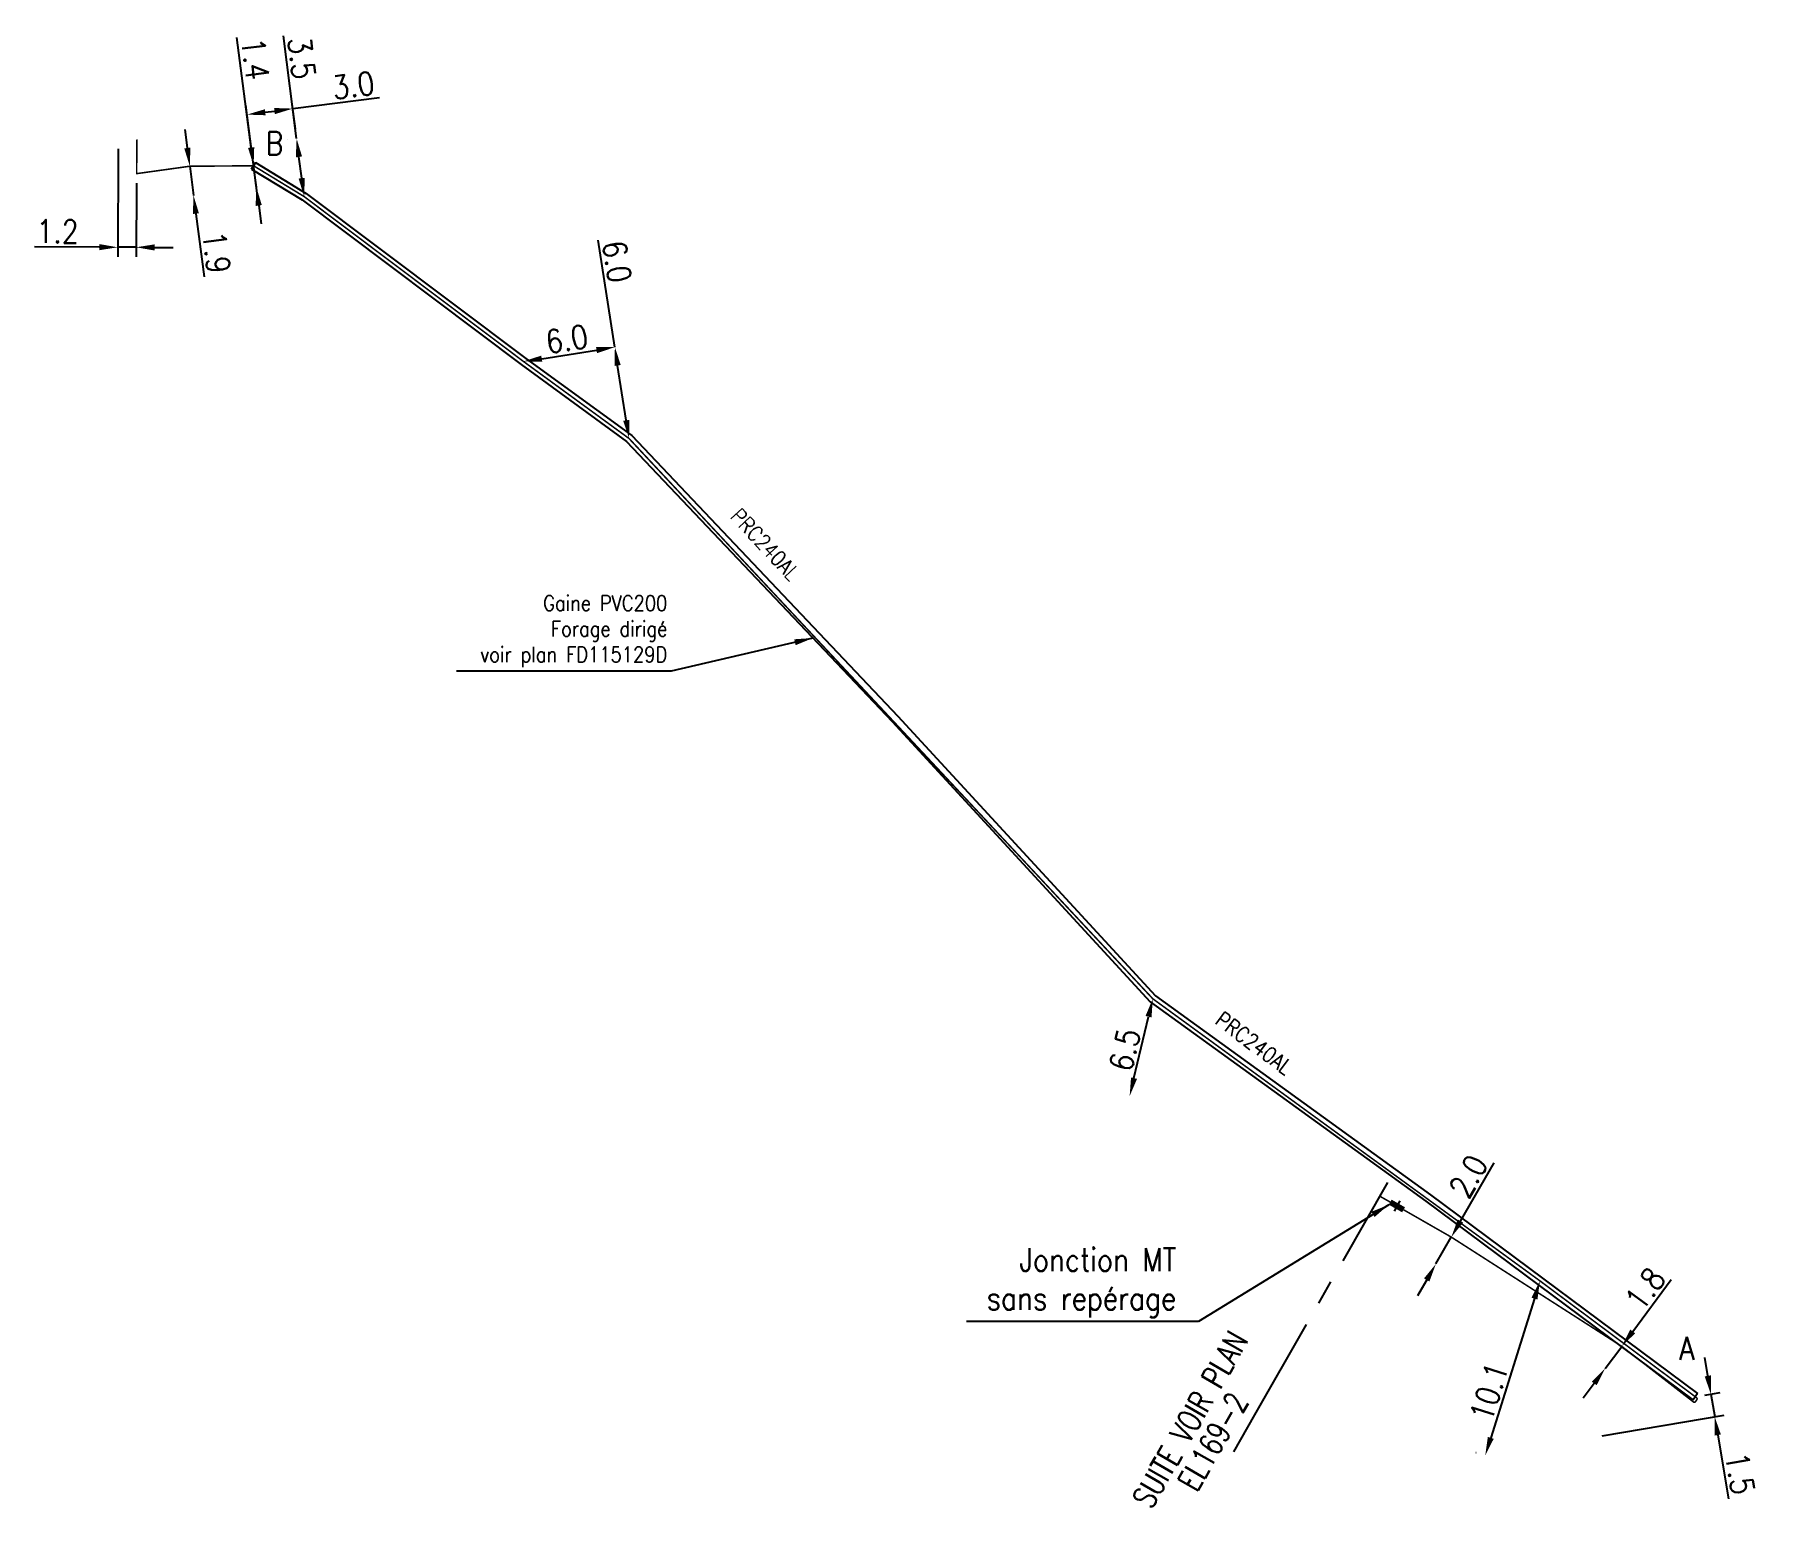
# Model space of a CAD drawing. Header units: millimetres. Extents: x 114996 to 116000, y 129210 to 129989.
# Drawn here: x 115699.2 to 115811.1, y 129796.1 to 129891.7 of the extents above; entities that cross this region are included whole.
import ezdxf
from ezdxf.enums import TextEntityAlignment as Align

# ---------------------------------------------------------------- set-up
doc = ezdxf.new("R2010")
doc.units = ezdxf.units.MM
doc.header["$PDMODE"] = 34
doc.linetypes.add('CENTER2', pattern=[28.575, 19.05, -3.175, 3.175, -3.175])
doc.layers.get('0').update_dxf_attribs({"linetype": 'CONTINUOUS'})
doc.layers.get('DEFPOINTS').update_dxf_attribs({"linetype": 'CONTINUOUS'})
for name, color, linetype in [('M_110', 1, 'M_ST_10'), ('M_300', 7, 'CONTINUOUS'), ('M_400', 7, 'CONTINUOUS'), ('M_930', 7, 'CENTER2')]:
    doc.layers.add(name, color=color, linetype=linetype)
doc.styles.get("Standard").update_dxf_attribs({"font": 'romans.shx', "width": 0.85})
doc.linetypes.add('M_ST_10', pattern='A,5,-0.3,["++",Standard,S=1,R=0,X=0,Y=-0.5],-2.8', length=8.1)
doc.dimstyles.get("Standard").update_dxf_attribs({"dimtxt": 1.5, "dimasz": 1.2, "dimexe": 0.625, "dimexo": 0.625, "dimgap": 0.25, "dimtad": 1, "dimdec": 1, "dimzin": 0, "dimdsep": 46, "dimtxsty": 'Standard', "dimcen": -0.5, "dimadec": 0, "dimazin": 0, "dimtfac": 1, "dimtdec": 1, "dimtmove": 0, "dimatfit": 3, "dimfxl": 0, "dimtolj": 1, "dimtzin": 0, "dimarcsym": 0})

msp = doc.modelspace()

# ---------------------------------------------------------------- texts
at = {"layer": 'M_110', "linetype": 'Continuous', "width": 0.85}
for rotation, p in [(313.0624, (115744.32, 129860.35)), (323.3605, (115775.76, 129827.53))]:
    msp.add_text('PRC240AL', height=1, rotation=rotation, dxfattribs=at).set_placement(p)
at = {"layer": 'M_300', "linetype": 'Continuous', "insert": (115773.31, 129808.41), "char_height": 1.5, "attachment_point": 9}
msp.add_mtext('\\A1;Jonction MT \\Psans repérage', dxfattribs=at)
at = {"layer": 'M_400', "linetype": 'Continuous', "width": 0.85}
for s, p in [('B', (115714.23, 129883.87)), ('A', (115805.96, 129805.66))]:
    msp.add_text(s, height=1.5, dxfattribs=at).set_placement(p)
at = {"layer": 'M_400', "insert": (115740.29, 129850.61), "char_height": 1, "attachment_point": 9}
msp.add_mtext('\\A1;Gaine PVC200\\PForage dirigé\\Pvoir plan FD115129D', dxfattribs=at)
at = {"layer": 'M_930', "color": 7, "linetype": 'Continuous', "width": 0.75}
for s, p in [('SUITE VOIR PLAN', (115771.71, 129795.91)), ('EL169-2', (115774.64, 129797.01))]:
    msp.add_text(s, height=1.5, rotation=60.1874, dxfattribs=at).set_placement(p)

# ---------------------------------------------------------------- blocks, each defined once
blk = doc.blocks.new('*D41')
at = {"layer": 'DEFPOINTS', "color": 0, "linetype": 'Continuous', "transparency": 16777216}
for p in [(115704.68, 129884.87), (115705.86, 129882.65), (115704.63, 129877.87)]:
    blk.add_point(p, dxfattribs=at)
at = {"layer": 'M_110', "color": 0, "linetype": 'Continuous', "lineweight": -2, "transparency": 16777216}
for p, q in [((115704.67, 129884.25), (115704.63, 129877.25)), ((115705.86, 129882.03), (115705.83, 129877.24)), ((115703.43, 129877.88), (115699.23, 129877.91)), ((115705.83, 129877.87), (115704.63, 129877.87)), ((115707.03, 129877.86), (115708.23, 129877.85))]:
    blk.add_line(p, q, dxfattribs=at)
at = {"layer": 'M_110', "color": 0, "linetype": 'Continuous', "transparency": 16777216}
for points in [[(115703.43, 129878.08), (115703.43, 129877.68), (115704.63, 129877.87)], [(115707.03, 129878.06), (115707.03, 129877.66), (115705.83, 129877.87)]]:
    blk.add_solid(points, dxfattribs=at)
at = {"layer": 'M_110', "color": 0, "linetype": 'Continuous', "transparency": 16777216, "insert": (115700.73, 129878.9), "char_height": 1.5, "attachment_point": 5, "rotation": 359.621}
blk.add_mtext('\\A1;1.2', dxfattribs=at)
blk = doc.blocks.new('*D42')
at = {"layer": 'DEFPOINTS', "color": 0, "linetype": 'Continuous', "transparency": 16777216}
for p in [(115709.31, 129883.13), (115709.55, 129881.24), (115709.55, 129881.24)]:
    blk.add_point(p, dxfattribs=at)
at = {"layer": 'M_110', "color": 0, "linetype": 'Continuous', "lineweight": -2, "transparency": 16777216}
for p, q in [((115709.15, 129884.32), (115709, 129885.51)), ((115709.31, 129883.13), (115709.55, 129881.24)), ((115709.71, 129880.05), (115710.24, 129875.96))]:
    blk.add_line(p, q, dxfattribs=at)
at = {"layer": 'M_110', "color": 0, "linetype": 'Continuous', "transparency": 16777216}
for points in [[(115709.35, 129884.34), (115708.95, 129884.29), (115709.31, 129883.13)], [(115709.9, 129880.08), (115709.51, 129880.03), (115709.55, 129881.24)]]:
    blk.add_solid(points, dxfattribs=at)
at = {"layer": 'M_110', "color": 0, "linetype": 'Continuous', "transparency": 16777216, "insert": (115711.04, 129877.54), "char_height": 1.5, "attachment_point": 5, "rotation": 277.3781}
blk.add_mtext('\\A1;1.9', dxfattribs=at)
blk = doc.blocks.new('*D43')
at = {"layer": 'DEFPOINTS', "color": 0, "linetype": 'Continuous', "transparency": 16777216}
for p in [(115806.98, 129803.27), (115808.25, 129801.97), (115800.32, 129800.62)]:
    blk.add_point(p, dxfattribs=at)
at = {"layer": 'M_400', "color": 0, "linetype": 'Continuous', "lineweight": -2, "transparency": 16777216}
for p, q in [((115807.8, 129804.63), (115807.6, 129805.81)), ((115807.6, 129803.38), (115808.61, 129803.55)), ((115808, 129803.44), (115808.25, 129801.97)), ((115800.94, 129800.73), (115808.87, 129802.07)), ((115808.45, 129800.78), (115809.15, 129796.65))]:
    blk.add_line(p, q, dxfattribs=at)
at = {"layer": 'M_400', "color": 0, "linetype": 'Continuous', "transparency": 16777216}
for points in [[(115808, 129804.66), (115807.6, 129804.59), (115808, 129803.44)], [(115808.65, 129800.82), (115808.25, 129800.75), (115808.25, 129801.97)]]:
    blk.add_solid(points, dxfattribs=at)
at = {"layer": 'M_400', "color": 0, "linetype": 'Continuous', "transparency": 16777216, "insert": (115809.89, 129798.29), "char_height": 1.5, "attachment_point": 5, "rotation": 279.6094}
blk.add_mtext('\\A1;1.5', dxfattribs=at)
blk = doc.blocks.new('*D44')
at = {"layer": 'DEFPOINTS', "color": 0, "linetype": 'Continuous', "transparency": 16777216}
for p in [(115802.22, 129806.54), (115801.14, 129805.1), (115801.14, 129805.1)]:
    blk.add_point(p, dxfattribs=at)
at = {"layer": 'M_110', "color": 0, "linetype": 'Continuous', "lineweight": -2, "transparency": 16777216}
for p, q in [((115802.93, 129807.51), (115805.43, 129810.87)), ((115801.14, 129805.1), (115802.22, 129806.54)), ((115800.43, 129804.13), (115799.71, 129803.17))]:
    blk.add_line(p, q, dxfattribs=at)
at = {"layer": 'M_110', "color": 0, "linetype": 'Continuous', "transparency": 16777216}
for points in [[(115802.77, 129807.63), (115803.09, 129807.39), (115802.22, 129806.54)], [(115800.27, 129804.25), (115800.59, 129804.02), (115801.14, 129805.1)]]:
    blk.add_solid(points, dxfattribs=at)
at = {"layer": 'M_110', "color": 0, "linetype": 'Continuous', "transparency": 16777216, "insert": (115803.74, 129810.27), "char_height": 1.5, "attachment_point": 5, "rotation": 53.4229}
blk.add_mtext('\\A1;1.8', dxfattribs=at)
blk = doc.blocks.new('*D45')
at = {"layer": 'DEFPOINTS', "color": 0, "linetype": 'Continuous', "transparency": 16777216}
for p in [(115791.16, 129813.63), (115790.16, 129811.89), (115790.16, 129811.89)]:
    blk.add_point(p, dxfattribs=at)
at = {"layer": 'M_110', "color": 0, "linetype": 'Continuous', "lineweight": -2, "transparency": 16777216}
for p, q in [((115791.75, 129814.67), (115793.93, 129818.46)), ((115790.16, 129811.89), (115791.16, 129813.63)), ((115789.57, 129810.85), (115788.97, 129809.81))]:
    blk.add_line(p, q, dxfattribs=at)
at = {"layer": 'M_110', "color": 0, "linetype": 'Continuous', "transparency": 16777216}
for points in [[(115791.58, 129814.77), (115791.93, 129814.57), (115791.16, 129813.63)], [(115789.39, 129810.95), (115789.74, 129810.75), (115790.16, 129811.89)]]:
    blk.add_solid(points, dxfattribs=at)
at = {"layer": 'M_110', "color": 0, "linetype": 'Continuous', "transparency": 16777216, "insert": (115792.27, 129817.58), "char_height": 1.5, "attachment_point": 5, "rotation": 60.1892}
blk.add_mtext('\\A1;2.0', dxfattribs=at)
blk = doc.blocks.new('*D46')
at = {"layer": 'DEFPOINTS', "color": 0, "linetype": 'Continuous', "transparency": 16777216}
for p in [(115796.91, 129810.79), (115793.36, 129799.45), (115793.38, 129799.45)]:
    blk.add_point(p, dxfattribs=at)
at = {"layer": 'M_110', "color": 0, "linetype": 'Continuous', "lineweight": -2, "transparency": 16777216}
for p, q in [((115796.56, 129809.64), (115793.72, 129800.6)), ((115792.78, 129799.63), (115792.76, 129799.64))]:
    blk.add_line(p, q, dxfattribs=at)
at = {"layer": 'M_110', "color": 0, "linetype": 'Continuous', "transparency": 16777216}
for points in [[(115796.36, 129809.7), (115796.75, 129809.58), (115796.91, 129810.79)], [(115793.53, 129800.66), (115793.91, 129800.54), (115793.36, 129799.45)]]:
    blk.add_solid(points, dxfattribs=at)
at = {"layer": 'M_110', "color": 0, "linetype": 'Continuous', "transparency": 16777216, "insert": (115793.61, 129803.59), "char_height": 1.5, "attachment_point": 5, "rotation": 72.5907}
blk.add_mtext('\\A1;10.1', dxfattribs=at)
blk = doc.blocks.new('*D47')
at = {"layer": 'DEFPOINTS', "color": 0, "linetype": 'Continuous', "transparency": 16777216}
for p in [(115716.24, 129884.93), (115716.24, 129884.93), (115716.73, 129881.16)]:
    blk.add_point(p, dxfattribs=at)
at = {"layer": 'M_110', "color": 0, "linetype": 'Continuous', "lineweight": -2, "transparency": 16777216}
for p, q in [((115716.24, 129884.93), (115715.38, 129891.59)), ((115715.62, 129884.85), (115715.62, 129884.85)), ((115716.57, 129882.35), (115716.39, 129883.74))]:
    blk.add_line(p, q, dxfattribs=at)
at = {"layer": 'M_110', "color": 0, "linetype": 'Continuous', "transparency": 16777216}
for points in [[(115716.59, 129883.77), (115716.19, 129883.71), (115716.24, 129884.93)], [(115716.77, 129882.38), (115716.37, 129882.33), (115716.73, 129881.16)]]:
    blk.add_solid(points, dxfattribs=at)
at = {"layer": 'M_110', "color": 0, "linetype": 'Continuous', "transparency": 16777216, "insert": (115716.57, 129890.15), "char_height": 1.5, "attachment_point": 5, "rotation": 277.3781}
blk.add_mtext('\\A1;3.5', dxfattribs=at)
blk = doc.blocks.new('*D48')
at = {"layer": 'DEFPOINTS', "color": 0, "linetype": 'Continuous', "transparency": 16777216}
for p in [(115715.99, 129886.87), (115716.24, 129884.93), (115713.78, 129880.6)]:
    blk.add_point(p, dxfattribs=at)
at = {"layer": 'M_110', "color": 0, "linetype": 'Continuous', "lineweight": -2, "transparency": 16777216}
for p, q in [((115716.16, 129885.55), (115715.91, 129887.49)), ((115715.99, 129886.87), (115721.62, 129887.6)), ((115713.7, 129881.22), (115712.94, 129887.1)), ((115714.21, 129886.64), (115714.8, 129886.71))]:
    blk.add_line(p, q, dxfattribs=at)
at = {"layer": 'M_110', "color": 0, "linetype": 'Continuous', "transparency": 16777216}
for points in [[(115714.18, 129886.83), (115714.23, 129886.44), (115713.02, 129886.48)], [(115714.78, 129886.91), (115714.83, 129886.51), (115715.99, 129886.87)]]:
    blk.add_solid(points, dxfattribs=at)
at = {"layer": 'M_110', "color": 0, "linetype": 'Continuous', "transparency": 16777216, "insert": (115719.92, 129888.38), "char_height": 1.5, "attachment_point": 5, "rotation": 7.3781}
blk.add_mtext('\\A1;3.0', dxfattribs=at)
blk = doc.blocks.new('*D49')
at = {"layer": 'DEFPOINTS', "color": 0, "linetype": 'Continuous', "transparency": 16777216}
for p in [(115713.45, 129883.16), (115713.63, 129881.77), (115713.63, 129881.77)]:
    blk.add_point(p, dxfattribs=at)
at = {"layer": 'M_110', "color": 0, "linetype": 'Continuous', "lineweight": -2, "transparency": 16777216}
for p, q in [((115713.29, 129884.35), (115712.37, 129891.48)), ((115713.63, 129881.77), (115713.45, 129883.16)), ((115713.78, 129880.58), (115713.94, 129879.39))]:
    blk.add_line(p, q, dxfattribs=at)
at = {"layer": 'M_110', "color": 0, "linetype": 'Continuous', "transparency": 16777216}
for points in [[(115713.49, 129884.37), (115713.09, 129884.32), (115713.45, 129883.16)], [(115713.98, 129880.61), (115713.58, 129880.55), (115713.63, 129881.77)]]:
    blk.add_solid(points, dxfattribs=at)
at = {"layer": 'M_110', "color": 0, "linetype": 'Continuous', "transparency": 16777216, "insert": (115713.56, 129890.1), "char_height": 1.5, "attachment_point": 5, "rotation": 277.3781}
blk.add_mtext('\\A1;1.4', dxfattribs=at)
blk = doc.blocks.new('*D50')
at = {"layer": 'DEFPOINTS', "color": 0, "linetype": 'Continuous', "transparency": 16777216}
for p in [(115736.89, 129871.39), (115736.89, 129871.39), (115737.81, 129865.46)]:
    blk.add_point(p, dxfattribs=at)
at = {"layer": 'M_110', "color": 0, "linetype": 'Continuous', "lineweight": -2, "transparency": 16777216}
for p, q in [((115736.89, 129871.39), (115735.8, 129878.33)), ((115737.63, 129866.64), (115737.07, 129870.2))]:
    blk.add_line(p, q, dxfattribs=at)
at = {"layer": 'M_110', "color": 0, "linetype": 'Continuous', "transparency": 16777216}
for points in [[(115737.27, 129870.23), (115736.87, 129870.17), (115736.89, 129871.39)], [(115737.83, 129866.67), (115737.43, 129866.61), (115737.81, 129865.46)]]:
    blk.add_solid(points, dxfattribs=at)
at = {"layer": 'M_110', "color": 0, "linetype": 'Continuous', "transparency": 16777216, "insert": (115737.03, 129876.94), "char_height": 1.5, "attachment_point": 5, "rotation": 278.8831}
blk.add_mtext('\\A1;6.0', dxfattribs=at)
blk = doc.blocks.new('*D51')
at = {"layer": 'DEFPOINTS', "color": 0, "linetype": 'Continuous', "transparency": 16777216}
for p in [(115736.89, 129871.39), (115736.89, 129871.39), (115730.96, 129870.46)]:
    blk.add_point(p, dxfattribs=at)
at = {"layer": 'M_110', "color": 0, "linetype": 'Continuous', "lineweight": -2, "transparency": 16777216}
blk.add_line((115732.14, 129870.64), (115735.7, 129871.2), dxfattribs=at)
at = {"layer": 'M_110', "color": 0, "linetype": 'Continuous', "transparency": 16777216}
for points in [[(115732.11, 129870.84), (115732.18, 129870.45), (115730.96, 129870.46)], [(115735.67, 129871.4), (115735.73, 129871), (115736.89, 129871.39)]]:
    blk.add_solid(points, dxfattribs=at)
at = {"layer": 'M_110', "color": 0, "linetype": 'Continuous', "transparency": 16777216, "insert": (115733.77, 129871.91), "char_height": 1.5, "attachment_point": 5, "rotation": 8.8831}
blk.add_mtext('\\A1;6.0', dxfattribs=at)
blk = doc.blocks.new('*D52')
at = {"layer": 'DEFPOINTS', "color": 0, "linetype": 'Continuous', "transparency": 16777216}
for p in [(115771.79, 129829.1), (115771.79, 129829.1), (115770.29, 129822.78)]:
    blk.add_point(p, dxfattribs=at)
at = {"layer": 'M_110', "color": 0, "linetype": 'Continuous', "lineweight": -2, "transparency": 16777216}
for p, q in [((115771.18, 129829.24), (115771.18, 129829.25)), ((115770.57, 129823.94), (115771.52, 129827.93))]:
    blk.add_line(p, q, dxfattribs=at)
at = {"layer": 'M_110', "color": 0, "linetype": 'Continuous', "transparency": 16777216}
for points in [[(115771.32, 129827.98), (115771.71, 129827.89), (115771.79, 129829.1)], [(115770.38, 129823.99), (115770.77, 129823.9), (115770.29, 129822.78)]]:
    blk.add_solid(points, dxfattribs=at)
at = {"layer": 'M_110', "color": 0, "linetype": 'Continuous', "transparency": 16777216, "insert": (115769.98, 129825.79), "char_height": 1.5, "attachment_point": 5, "rotation": 76.6904}
blk.add_mtext('\\A1;6.5', dxfattribs=at)
blk = doc.blocks.new('M_300_04')
at = {"color": 0, "linetype": 'Continuous'}
blk.add_line((0, 0.375), (0, -0.375), dxfattribs=at)
blk.add_solid([(-0.5, 0.1875), (-0.5, -0.1875), (0.5, 0.1875), (0.5, -0.1875)], dxfattribs=at)
at = {"color": 0, "linetype": 'Continuous', "width": 0.75, "flags": 3}
for tag, p in [('DEF_LEG', (0, -5)), ('DEF_COUP', (0, -7.5)), ('DEF_TYPE', (0, -10))]:
    blk.add_attdef(tag, text='', height=1.2, dxfattribs=at).set_placement(p, align=Align.MIDDLE)

# ---------------------------------------------------------------- dimensions: what is measured, and where the dimension line sits
at = {"layer": 'M_110', "linetype": 'Continuous'}
for base, p1, p2, angle, picture, middle in [((115713.63, 129881.77), (115713.45, 129883.16), (115713.63, 129881.77), 97.3781, '*D49', (115712.57, 129889.97)), ((115715.99, 129886.87), (115713.78, 129880.6), (115716.24, 129884.93), 187.3781, '*D48', (115720.05, 129887.39)), ((115709.55, 129881.24), (115709.31, 129883.13), (115709.55, 129881.24), 97.3781, '*D42', (115710.05, 129877.41)), ((115704.63, 129877.87), (115705.86, 129882.65), (115704.68, 129884.87), 359.621, '*D41', (115700.73, 129877.9)), ((115736.89, 129871.39), (115737.81, 129865.46), (115736.89, 129871.39), 278.8831, '*D50', (115736.04, 129876.79)), ((115736.89, 129871.39), (115730.96, 129870.46), (115736.89, 129871.39), 188.8831, '*D51', (115733.92, 129870.92)), ((115771.79, 129829.1), (115770.29, 129822.78), (115771.79, 129829.1), 256.6904, '*D52', (115770.95, 129825.56)), ((115790.16, 129811.89), (115791.16, 129813.63), (115790.16, 129811.89), 60.1892, '*D45', (115793.14, 129817.09)), ((115801.14, 129805.1), (115802.22, 129806.54), (115801.14, 129805.1), 53.4229, '*D44', (115804.54, 129809.67))]:
    dim = msp.add_linear_dim(base=base, p1=p1, p2=p2, angle=angle, dimstyle='Standard', dxfattribs=at)
    dim.commit()
    dim.dimension.update_dxf_attribs({"geometry": picture, "text_midpoint": middle, "dimtype": 160})
for base, p1, p2, angle, text, picture, middle in [((115716.24, 129884.93), (115716.73, 129881.16), (115716.24, 129884.93), 277.3781, '3.5', '*D47', (115715.58, 129890.02)), ((115793.36, 129799.45), (115796.91, 129810.79), (115793.38, 129799.45), 72.5907, '10.1', '*D46', (115794.57, 129803.29))]:
    dim = msp.add_linear_dim(base=base, p1=p1, p2=p2, angle=angle, text=text, dimstyle='Standard', dxfattribs=at)
    dim.commit()
    dim.dimension.update_dxf_attribs({"geometry": picture, "text_midpoint": middle, "dimtype": 160})
at = {"layer": 'M_400', "linetype": 'Continuous'}
dim = msp.add_linear_dim(base=(115808.25, 129801.97), p1=(115806.98, 129803.27), p2=(115800.32, 129800.62), angle=99.6094, dimstyle='Standard', dxfattribs=at)
dim.commit()
dim.dimension.update_dxf_attribs({"geometry": '*D43', "text_midpoint": (115808.9, 129798.13), "dimtype": 160})

# ---------------------------------------------------------------- linework, layer by layer
at = {"layer": 'M_110', "ltscale": 0.5}
msp.add_lwpolyline([(115705.88, 129884.87, 0.1, 0.1, 0), (115705.86, 129882.65, 0.1, 0.1, 0), (115709.31, 129883.13, 0.1, 0.1, 0), (115713.45, 129883.16, 0.1, 0.1, 0), (115716.73, 129881.16, 0.1, 0.1, 0), (115730.96, 129870.46, 0.1, 0.1, 0), (115737.81, 129865.46, 0.1, 0.1, 0), (115771.79, 129829.1, 0.1, 0.1, 0), (115796.91, 129810.79, 0.1, 0.1, 0), (115807.07, 129803.21, 0.1, 0.1, -0.400072), (115807.09, 129803.08, 0.1, 0.1, 0), (115807.01, 129802.96, 0.1, 0.1, -0.434254), (115806.87, 129802.93, 0.1, 0.1, 0), (115802.22, 129806.54, 0.1, 0.1, 0), (115791.16, 129813.63, 0.1, 0.1, 0), (115788.07, 129815.4, 0.1, 0.1, 0)], format="xyseb", dxfattribs=at)
at = {"layer": 'M_110', "ltscale": 0.5, "const_width": 0.1}
msp.add_lwpolyline([(115787.2, 129815.9), (115786.53, 129816.28)], dxfattribs=at)
at = {"layer": 'M_300', "color": 7}
for p, q in [((115713.32, 129882.94), (115713.45, 129883.16)), ((115713.32, 129882.94), (115716.59, 129880.96)), ((115713.58, 129883.37), (115713.45, 129883.16)), ((115713.58, 129883.37), (115716.87, 129881.37)), ((115716.59, 129880.96), (115730.81, 129870.26)), ((115716.87, 129881.37), (115731.11, 129870.66)), ((115731.11, 129870.66), (115737.98, 129865.65)), ((115730.81, 129870.26), (115737.65, 129865.27)), ((115737.65, 129865.27), (115754.88, 129847.09)), ((115737.98, 129865.65), (115755.25, 129847.43)), ((115754.88, 129847.09), (115771.63, 129828.91)), ((115755.25, 129847.43), (115771.96, 129829.29)), ((115771.96, 129829.29), (115789.8, 129816.37)), ((115771.63, 129828.91), (115789.5, 129815.96)), ((115789.5, 129815.96), (115806.84, 129803.07)), ((115789.8, 129816.37), (115807.13, 129803.47)), ((115807.13, 129803.47), (115806.98, 129803.27)), ((115806.84, 129803.07), (115806.98, 129803.27))]:
    msp.add_line(p, q, dxfattribs=at)
at = {"layer": 'M_930', "color": 7, "linetype": 'CENTER2', "ltscale": 0.5, "flags": 128}
msp.add_lwpolyline([(115777.04, 129799.7), (115778.41, 129802.09), (115787.05, 129817.18)], dxfattribs=at)

# ---------------------------------------------------------------- block references
at = {"layer": 'M_300', "rotation": 330.1892203882572}
msp.add_blockref('M_300_04', (115787.63, 129815.65), dxfattribs=at)

msp.set_redraw_order([(e.dxf.handle, doc.entitydb.next_handle()) for e in msp.query("TEXT MTEXT ATTDEF DIMENSION ARC_DIMENSION")])  # texts and dimensions are drawn at this point

# ---------------------------------------------------------------- leaders
at = {"layer": 'M_300', "annotation_type": 0, "has_hookline": 1, "hookline_direction": 1, "text_width": 13.6}
msp.add_leader([(115787.1, 129815.73), (115774.76, 129808.16), (115773.56, 129808.16)], dimstyle='Standard', dxfattribs=at)
at = {"layer": 'M_400', "annotation_type": 0, "has_hookline": 1, "hookline_direction": 1, "text_width": 13.68}
msp.add_leader([(115749.74, 129852.51), (115740.54, 129850.36)], dimstyle='Standard', dxfattribs=at)

doc.saveas('drawing.dxf')
